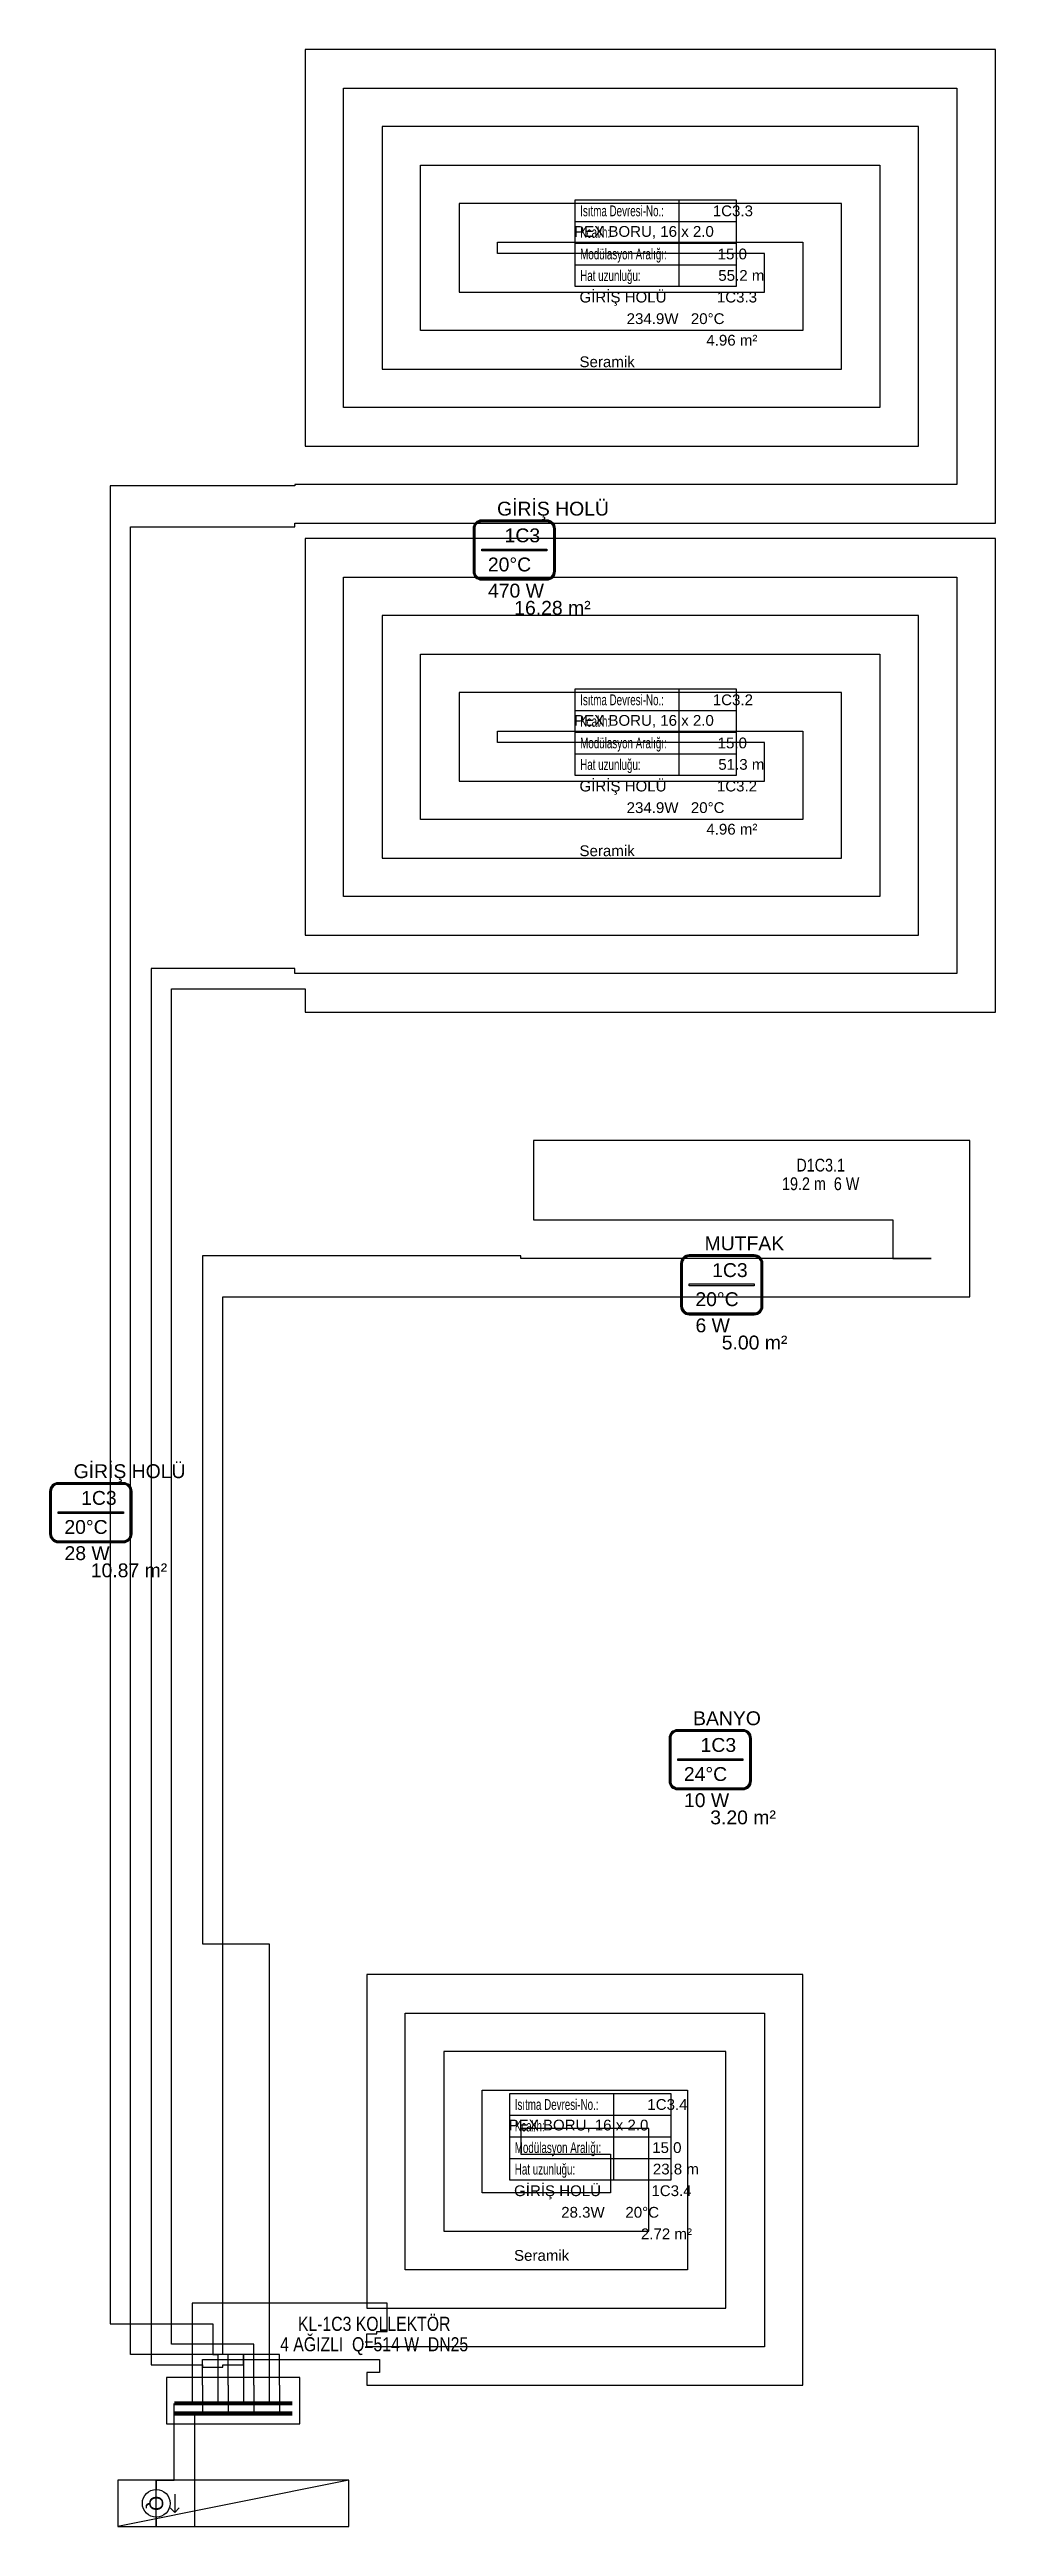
# Model space of a CAD drawing. Header units: centimetres. Extents: x 247996 to 314900, y -468471 to -440326.
# Drawn here: x 286406 to 286775, y -444100 to -443135 of the extents above; entities that cross this region are included whole.
import ezdxf
from ezdxf.enums import TextEntityAlignment as Align

# ---------------------------------------------------------------- set-up
doc = ezdxf.new("R2010")
doc.units = ezdxf.units.CM
doc.linetypes.add('ISITMA DONUS HATTI', pattern=[1.66, 1.57, -0.02, -0.07])
for name, color, linetype in [('SCOTT-MTY-ISIKAYBIMAHAL', 2, 'Continuous'), ('SCOTT-MTY-KALORIMETRE', 6, 'Continuous'), ('SCOTT-MTY-KOLLETÖR', 7, 'Continuous'), ('SCOTT-MTY-PEX-BORU', 1, 'Continuous'), ('SCOTT-MTY-RADYATÖR', 2, 'Continuous'), ('SCOTT-MTY-SAYAC', 3, 'Continuous')]:
    doc.layers.add(name, color=color, linetype=linetype)
doc.layers.add('SCOTT-MTY-ISITMA-DONUS-BORU', color=30, linetype='ISITMA DONUS HATTI', lineweight=30)
doc.layers.add('SCOTT-MTY-ISITMA-GIDIS-BORU', color=10, linetype='Continuous', lineweight=30)
doc.styles.add('MTYCAPLT', font='arial.ttf')
doc.styles.add('ROTAS', font='arial.ttf')

msp = doc.modelspace()

# ---------------------------------------------------------------- texts
at = {"layer": 'SCOTT-MTY-KOLLETÖR', "style": 'ROTAS', "width": 0.8}
for s, p in [('4 AĞIZLI  Q=514 W  DN25', (286532.92, -444029.01)), ('KL-1C3 KOLLEKTÖR', (286532.92, -444021.04))]:
    msp.add_text(s, height=5.5, dxfattribs=at).set_placement(p, align=Align.MIDDLE_CENTER)
at = {"layer": 'SCOTT-MTY-PEX-BORU', "style": 'ROTAS', "width": 0.8}
for s, p in [('D1C3.1', (286706.9, -443569.62)), ('19.2 m  6 W', (286706.9, -443576.88))]:
    msp.add_text(s, height=5, dxfattribs=at).set_placement(p, align=Align.MIDDLE_CENTER)

# ---------------------------------------------------------------- blocks, each defined once
blk = doc.blocks.new('MTY-ETIKET')
at = {"layer": 'SCOTT-MTY-RADYATÖR'}
for p, q in [((2.69, 0), (2.69, 8)), ((-7, 6), (8, 6)), ((-7, 4), (8, 4)), ((-7, 2), (8, 2))]:
    blk.add_line(p, q, dxfattribs=at)
blk.add_lwpolyline([(8, 0), (8, 8), (-7, 8), (-7, 0)], close=True, dxfattribs=at)
at = {"layer": 'SCOTT-MTY-RADYATÖR', "style": 'MTYCAPLT', "width": 0.65}
for s, p in [('Isıtma Devresi-No.:', (-6.5, 7)), ('Kcal/h:', (-6.5, 5)), ('Modülasyon Aralığı:', (-6.5, 3)), ('Hat uzunluğu:', (-6.5, 1))]:
    blk.add_text(s, height=1, rotation=360, dxfattribs=at).set_placement(p, align=Align.MIDDLE_LEFT)
for tag, p in [('NO1_001', (5.8, 6.5)), ('AR_001', (6.25, 2.5)), ('UZ_001', (6.31, 0.51))]:
    blk.add_attdef(tag, p, '', height=1, rotation=360, dxfattribs=at)
at = {"layer": 'SCOTT-MTY-RADYATÖR', "color": 2, "style": 'MTYCAPLT', "width": 0.65}
for tag, p in [('BORU_001', (-7.07, 4.59)), ('YER_001', (2.9, 4.5))]:
    blk.add_attdef(tag, p, '', height=1, dxfattribs=at)
blk = doc.blocks.new('MTY-RADYATOR MAHAL')
at = {"layer": 'SCOTT-MTY-ISIKAYBIMAHAL', "color": 2}
for points in [[(-35.7, 18.4), (-35.7, -18.4, 0.414214), (-28.2, -25.9), (28.2, -25.9, 0.414214), (35.7, -18.4), (35.7, 18.4, 0.414214), (28.2, 25.9), (-28.2, 25.9, 0.414214)], [(-34.2, 18.4), (-34.2, -18.4, 0.414214), (-28.2, -24.4), (28.2, -24.4, 0.414214), (34.2, -18.4), (34.2, 18.4, 0.414214), (28.2, 24.4), (-28.2, 24.4, 0.414214)]]:
    blk.add_lwpolyline(points, format="xyb", close=True, dxfattribs=at)
at = {"layer": 'SCOTT-MTY-ISIKAYBIMAHAL', "color": 4}
for points in [[(-35.2, 18.4), (-35.2, -18.4, 0.414214), (-28.2, -25.4), (28.2, -25.4, 0.414214), (35.2, -18.4), (35.2, 18.4, 0.414214), (28.2, 25.4), (-28.2, 25.4, 0.414214)], [(-34.7, 18.4), (-34.7, -18.4, 0.414214), (-28.2, -24.9), (28.2, -24.9, 0.414214), (34.7, -18.4), (34.7, 18.4, 0.414214), (28.2, 24.9), (-28.2, 24.9, 0.414214)]]:
    blk.add_lwpolyline(points, format="xyb", close=True, dxfattribs=at)
at = {"layer": 'SCOTT-MTY-ISIKAYBIMAHAL', "color": 2}
blk.add_lwpolyline([(-28.2, 0.8), (28.2, 0.8), (28.2, -0.8), (-28.2, -0.8)], close=True, dxfattribs=at)
at = {"layer": 'SCOTT-MTY-ISIKAYBIMAHAL', "color": 1, "style": 'MTYCAPLT', "width": 0.65}
for tag, p in [('MAHAL_001', (-14.9, 29.8)), ('NO_001', (-8.3, 6.7))]:
    blk.add_attdef(tag, p, '', height=12, rotation=360, dxfattribs=at)
at = {"layer": 'SCOTT-MTY-ISIKAYBIMAHAL', "color": 4, "style": 'MTYCAPLT', "width": 0.65}
for tag, p in [('DERECE_001', (-22.8, -18.5)), ('ISIKAYBI_001', (-22.7, -41.1))]:
    blk.add_attdef(tag, p, '', height=12, rotation=360, dxfattribs=at)
blk.add_attdef('ALAN', text='', height=12, rotation=360, dxfattribs=at).set_placement((0, -50), align=Align.MIDDLE_LEFT)
blk = doc.blocks.new('T-DOLAP')
blk.add_line((-45, -9), (45, 9))
blk.add_lwpolyline([(-45, -9), (45, -9), (45, 9), (-45, 9)], close=True)
blk = doc.blocks.new('T-KALORIMETRE')
for p, q in [((-10, 0), (-6, 0)), ((6, 0), (10, 0))]:
    blk.add_line(p, q)
blk.add_lwpolyline([(-4, 8), (4, 8), (2, 10), (4, 8), (2, 6)])
blk.add_circle((0, 0), 6)
at = {"style": 'ROTAS'}
blk.add_text('Q', height=6, dxfattribs=at).set_placement((0, 0), align=Align.MIDDLE_CENTER)

# ---------------------------------------------------------------- linework, layer by layer
at = {"layer": 'SCOTT-MTY-ISITMA-DONUS-BORU'}
for points in [[(286448, -444082), (286455, -444082), (286455, -444052)], [(286462, -444045), (286462, -444052)], [(286472, -444045), (286472, -444052)], [(286482, -444045), (286482, -444052)], [(286492, -444045), (286492, -444052)], [(286448, -444100), (286448, -444082)]]:
    msp.add_lwpolyline(points, dxfattribs=at)
at = {"layer": 'SCOTT-MTY-ISITMA-DONUS-BORU', "const_width": 1.6}
msp.add_lwpolyline([(286501, -444052), (286455, -444052)], dxfattribs=at)
at = {"layer": 'SCOTT-MTY-ISITMA-GIDIS-BORU'}
for points in [[(286466, -444045), (286466, -444056)], [(286476, -444045), (286476, -444056)], [(286486, -444045), (286486, -444056)], [(286496, -444045), (286496, -444056)], [(286463, -444082), (286463, -444056)], [(286463, -444100), (286463, -444082)]]:
    msp.add_lwpolyline(points, dxfattribs=at)
at = {"layer": 'SCOTT-MTY-ISITMA-GIDIS-BORU', "const_width": 1.6}
msp.add_lwpolyline([(286501, -444056), (286455, -444056)], dxfattribs=at)
at = {"layer": 'SCOTT-MTY-KOLLETÖR'}
msp.add_lwpolyline([(286504, -444042), (286452, -444042), (286452, -444060), (286504, -444060)], close=True, dxfattribs=at)
at = {"layer": 'SCOTT-MTY-PEX-BORU'}
for points in [[(286476, -444045), (286476, -444033), (286438, -444033), (286438, -443321), (286502, -443321), (286502, -443319.5), (286506, -443319.5), (286775, -443319.5), (286775, -443135), (286506, -443135), (286506, -443289.5), (286745, -443289.5), (286745, -443165), (286536, -443165), (286536, -443259.5), (286715, -443259.5), (286715, -443195), (286566, -443195), (286566, -443229.5), (286685, -443229.5), (286685, -443214.5), (286581, -443214.5), (286581, -443210), (286700, -443210), (286700, -443244.5), (286551, -443244.5), (286551, -443180), (286730, -443180), (286730, -443274.5), (286521, -443274.5), (286521, -443150), (286760, -443150), (286760, -443304.5), (286506, -443304.5), (286502, -443304.5), (286502, -443305), (286430, -443305), (286430, -444021), (286470, -444021), (286470, -444033), (286472, -444033), (286472, -444045)], [(286486, -444045), (286486, -444029), (286454, -444029), (286454, -443501), (286506, -443501), (286506, -443510), (286775, -443510), (286775, -443325.5), (286506, -443325.5), (286506, -443480), (286745, -443480), (286745, -443355.5), (286536, -443355.5), (286536, -443450), (286715, -443450), (286715, -443385.5), (286566, -443385.5), (286566, -443420), (286685, -443420), (286685, -443405), (286581, -443405), (286581, -443400.5), (286700, -443400.5), (286700, -443435), (286551, -443435), (286551, -443370.5), (286730, -443370.5), (286730, -443465), (286521, -443465), (286521, -443340.5), (286760, -443340.5), (286760, -443495), (286506, -443495), (286502, -443495), (286502, -443493), (286446, -443493), (286446, -444037), (286466, -444037), (286466, -444038), (286474, -444038), (286474, -444037), (286482, -444037), (286482, -444033), (286482, -444045)], [(286496, -444045), (286496, -444033), (286474, -444033), (286474, -443621), (286595, -443621), (286765, -443621), (286765, -443560), (286595, -443560), (286595, -443591), (286735, -443591), (286735, -443606), (286750, -443606), (286595, -443606), (286590, -443606), (286590, -443605), (286466, -443605), (286466, -443873), (286492, -443873), (286492, -444045)], [(286466, -444045), (286466, -444035), (286535, -444035), (286535, -444040), (286530, -444040), (286530, -444045), (286700, -444045), (286700, -443885), (286530, -443885), (286530, -444015), (286670, -444015), (286670, -443915), (286560, -443915), (286560, -443985), (286640, -443985), (286640, -443945), (286590, -443945), (286590, -443955), (286625, -443955), (286625, -443970), (286575, -443970), (286575, -443930), (286655, -443930), (286655, -444000), (286545, -444000), (286545, -443900), (286685, -443900), (286685, -444030), (286530, -444030), (286530, -444025), (286534, -444025), (286534, -444024), (286538, -444024), (286538, -444013), (286462, -444013), (286462, -444045)]]:
    msp.add_lwpolyline(points, dxfattribs=at)

# ---------------------------------------------------------------- block references
at = {"layer": 'SCOTT-MTY-ISIKAYBIMAHAL'}
ref = msp.add_blockref('MTY-RADYATOR MAHAL', (286587.5, -443330), dxfattribs=dict(at, xscale=0.45, yscale=0.45))
ref.add_attrib('DERECE_001', '20%%DC', (286577.22, -443338.31), dxfattribs={"height": 5.4, "rotation": 359.99998, "style": 'MTYCAPLT'})
ref.add_attrib('MAHAL_001', 'GİRİŞ HOLÜ', (286580.81, -443316.57), dxfattribs={"height": 5.4, "rotation": 359.99998, "style": 'MTYCAPLT'})
ref.add_attrib('ISIKAYBI_001', '470 W', (286577.27, -443348.5), dxfattribs={"height": 5.4, "rotation": 359.99998, "style": 'MTYCAPLT'})
ref.add_attrib('NO_001', '1C3', (286583.75, -443326.98), dxfattribs={"height": 5.4, "rotation": 359.99998, "style": 'MTYCAPLT'})
ref.add_attrib('ALAN', '16.28 m²', (286587.5, -443355.2), dxfattribs={"height": 5.4, "rotation": 359.99998, "style": 'MTYCAPLT'})
ref = msp.add_blockref('MTY-RADYATOR MAHAL', (286668.35, -443616.25), dxfattribs=dict(at, xscale=0.45, yscale=0.45))
ref.add_attrib('DERECE_001', '20%%DC', (286658.08, -443624.56), dxfattribs={"height": 5.4, "rotation": 359.99998, "style": 'MTYCAPLT'})
ref.add_attrib('MAHAL_001', 'MUTFAK', (286661.66, -443602.82), dxfattribs={"height": 5.4, "rotation": 359.99998, "style": 'MTYCAPLT'})
ref.add_attrib('ISIKAYBI_001', '6 W', (286658.12, -443634.75), dxfattribs={"height": 5.4, "rotation": 359.99998, "style": 'MTYCAPLT'})
ref.add_attrib('NO_001', '1C3', (286664.6, -443613.23), dxfattribs={"height": 5.4, "rotation": 359.99998, "style": 'MTYCAPLT'})
ref.add_attrib('ALAN', '5.00 m²', (286668.35, -443641.45), dxfattribs={"height": 5.4, "rotation": 359.99998, "style": 'MTYCAPLT'})
ref = msp.add_blockref('MTY-RADYATOR MAHAL', (286422.5, -443705), dxfattribs=dict(at, xscale=0.45, yscale=0.45))
ref.add_attrib('DERECE_001', '20%%DC', (286412.22, -443713.31), dxfattribs={"height": 5.4, "rotation": 359.99998, "style": 'MTYCAPLT'})
ref.add_attrib('MAHAL_001', 'GİRİŞ HOLÜ', (286415.81, -443691.57), dxfattribs={"height": 5.4, "rotation": 359.99998, "style": 'MTYCAPLT'})
ref.add_attrib('ISIKAYBI_001', '28 W', (286412.27, -443723.5), dxfattribs={"height": 5.4, "rotation": 359.99998, "style": 'MTYCAPLT'})
ref.add_attrib('NO_001', '1C3', (286418.75, -443701.98), dxfattribs={"height": 5.4, "rotation": 359.99998, "style": 'MTYCAPLT'})
ref.add_attrib('ALAN', '10.87 m²', (286422.5, -443730.2), dxfattribs={"height": 5.4, "rotation": 359.99998, "style": 'MTYCAPLT'})
ref = msp.add_blockref('MTY-RADYATOR MAHAL', (286663.87, -443801.25), dxfattribs=dict(at, xscale=0.45, yscale=0.45))
ref.add_attrib('DERECE_001', '24%%DC', (286653.59, -443809.56), dxfattribs={"height": 5.4, "rotation": 359.99998, "style": 'MTYCAPLT'})
ref.add_attrib('MAHAL_001', 'BANYO', (286657.18, -443787.82), dxfattribs={"height": 5.4, "rotation": 359.99998, "style": 'MTYCAPLT'})
ref.add_attrib('ISIKAYBI_001', '10 W', (286653.64, -443819.75), dxfattribs={"height": 5.4, "rotation": 359.99998, "style": 'MTYCAPLT'})
ref.add_attrib('NO_001', '1C3', (286660.11, -443798.23), dxfattribs={"height": 5.4, "rotation": 359.99998, "style": 'MTYCAPLT'})
ref.add_attrib('ALAN', '3.20 m²', (286663.87, -443826.45), dxfattribs={"height": 5.4, "rotation": 359.99998, "style": 'MTYCAPLT'})
at = {"layer": 'SCOTT-MTY-KALORIMETRE', "xscale": 0.9, "yscale": 0.9, "rotation": 270}
msp.add_blockref('T-KALORIMETRE', (286448, -444091), dxfattribs=at)
at = {"layer": 'SCOTT-MTY-PEX-BORU'}
ref = msp.add_blockref('MTY-ETIKET', (286640.5, -443227.25), dxfattribs=dict(at, xscale=4.2, yscale=4.2))
ref.add_attrib('UZ_001', '55.2 m', (286667.01, -443225.11), dxfattribs={"height": 4.2, "rotation": 359.99998, "style": 'MTYCAPLT'})
ref.add_attrib('AR_001', '15.0', (286666.75, -443216.75), dxfattribs={"height": 4.2, "rotation": 359.99998, "style": 'MTYCAPLT'})
ref.add_attrib('NO1_001', '1C3.3', (286664.86, -443199.95), dxfattribs={"height": 4.2, "rotation": 359.99998, "style": 'MTYCAPLT'})
ref.add_attrib('BORU_001', 'PEX BORU, 16 x 2.0', (286610.81, -443207.97), dxfattribs={"height": 4.2, "style": 'MTYCAPLT'})
ref.add_attrib('MAHAL_001', 'GİRİŞ HOLÜ', (286612.92, -443233.55), dxfattribs={"height": 4.2, "style": 'MTYCAPLT'})
ref.add_attrib('NO_001', '1C3.3', (286666.45, -443233.55), dxfattribs={"height": 4.2, "style": 'MTYCAPLT'})
ref.add_attrib('DERECE_001', '20°C', (286656.31, -443241.95), dxfattribs={"height": 4.2, "style": 'MTYCAPLT'})
ref.add_attrib('KCAL/H:_001', '234.9W', (286631.29, -443241.95), dxfattribs={"height": 4.2, "style": 'MTYCAPLT'})
ref.add_attrib('ALAN_001', '4.96 m²', (286662.35, -443250.35), dxfattribs={"height": 4.2, "style": 'MTYCAPLT'})
ref.add_attrib('MALZEMECINSI_001', 'Seramik', (286612.92, -443258.75), dxfattribs={"height": 4.2, "style": 'MTYCAPLT'})
ref = msp.add_blockref('MTY-ETIKET', (286640.5, -443417.75), dxfattribs=dict(at, xscale=4.2, yscale=4.2))
ref.add_attrib('UZ_001', '51.3 m', (286667.01, -443415.61), dxfattribs={"height": 4.2, "rotation": 359.99998, "style": 'MTYCAPLT'})
ref.add_attrib('AR_001', '15.0', (286666.75, -443407.25), dxfattribs={"height": 4.2, "rotation": 359.99998, "style": 'MTYCAPLT'})
ref.add_attrib('NO1_001', '1C3.2', (286664.86, -443390.45), dxfattribs={"height": 4.2, "rotation": 359.99998, "style": 'MTYCAPLT'})
ref.add_attrib('BORU_001', 'PEX BORU, 16 x 2.0', (286610.81, -443398.47), dxfattribs={"height": 4.2, "style": 'MTYCAPLT'})
ref.add_attrib('MAHAL_001', 'GİRİŞ HOLÜ', (286612.92, -443424.05), dxfattribs={"height": 4.2, "style": 'MTYCAPLT'})
ref.add_attrib('NO_001', '1C3.2', (286666.45, -443424.05), dxfattribs={"height": 4.2, "style": 'MTYCAPLT'})
ref.add_attrib('DERECE_001', '20°C', (286656.31, -443432.45), dxfattribs={"height": 4.2, "style": 'MTYCAPLT'})
ref.add_attrib('KCAL/H:_001', '234.9W', (286631.29, -443432.45), dxfattribs={"height": 4.2, "style": 'MTYCAPLT'})
ref.add_attrib('ALAN_001', '4.96 m²', (286662.35, -443440.85), dxfattribs={"height": 4.2, "style": 'MTYCAPLT'})
ref.add_attrib('MALZEMECINSI_001', 'Seramik', (286612.92, -443449.25), dxfattribs={"height": 4.2, "style": 'MTYCAPLT'})
ref = msp.add_blockref('MTY-ETIKET', (286615, -443965), dxfattribs=dict(at, xscale=4.2, yscale=4.2))
ref.add_attrib('UZ_001', '23.8 m', (286641.51, -443962.86), dxfattribs={"height": 4.2, "rotation": 359.99998, "style": 'MTYCAPLT'})
ref.add_attrib('AR_001', '15.0', (286641.25, -443954.5), dxfattribs={"height": 4.2, "rotation": 359.99998, "style": 'MTYCAPLT'})
ref.add_attrib('NO1_001', '1C3.4', (286639.36, -443937.7), dxfattribs={"height": 4.2, "rotation": 359.99998, "style": 'MTYCAPLT'})
ref.add_attrib('BORU_001', 'PEX BORU, 16 x 2.0', (286585.31, -443945.72), dxfattribs={"height": 4.2, "style": 'MTYCAPLT'})
ref.add_attrib('MAHAL_001', 'GİRİŞ HOLÜ', (286587.42, -443971.3), dxfattribs={"height": 4.2, "style": 'MTYCAPLT'})
ref.add_attrib('NO_001', '1C3.4', (286640.95, -443971.3), dxfattribs={"height": 4.2, "style": 'MTYCAPLT'})
ref.add_attrib('DERECE_001', '20°C', (286630.81, -443979.7), dxfattribs={"height": 4.2, "style": 'MTYCAPLT'})
ref.add_attrib('KCAL/H:_001', '28.3W', (286605.79, -443979.7), dxfattribs={"height": 4.2, "style": 'MTYCAPLT'})
ref.add_attrib('ALAN_001', '2.72 m²', (286636.85, -443988.1), dxfattribs={"height": 4.2, "style": 'MTYCAPLT'})
ref.add_attrib('MALZEMECINSI_001', 'Seramik', (286587.42, -443996.5), dxfattribs={"height": 4.2, "style": 'MTYCAPLT'})
at = {"layer": 'SCOTT-MTY-SAYAC', "rotation": 180}
msp.add_blockref('T-DOLAP', (286478, -444091), dxfattribs=at)

msp.set_redraw_order([(e.dxf.handle, doc.entitydb.next_handle()) for e in msp.query("TEXT MTEXT ATTDEF DIMENSION ARC_DIMENSION")])  # texts and dimensions are drawn at this point

doc.saveas('drawing.dxf')
